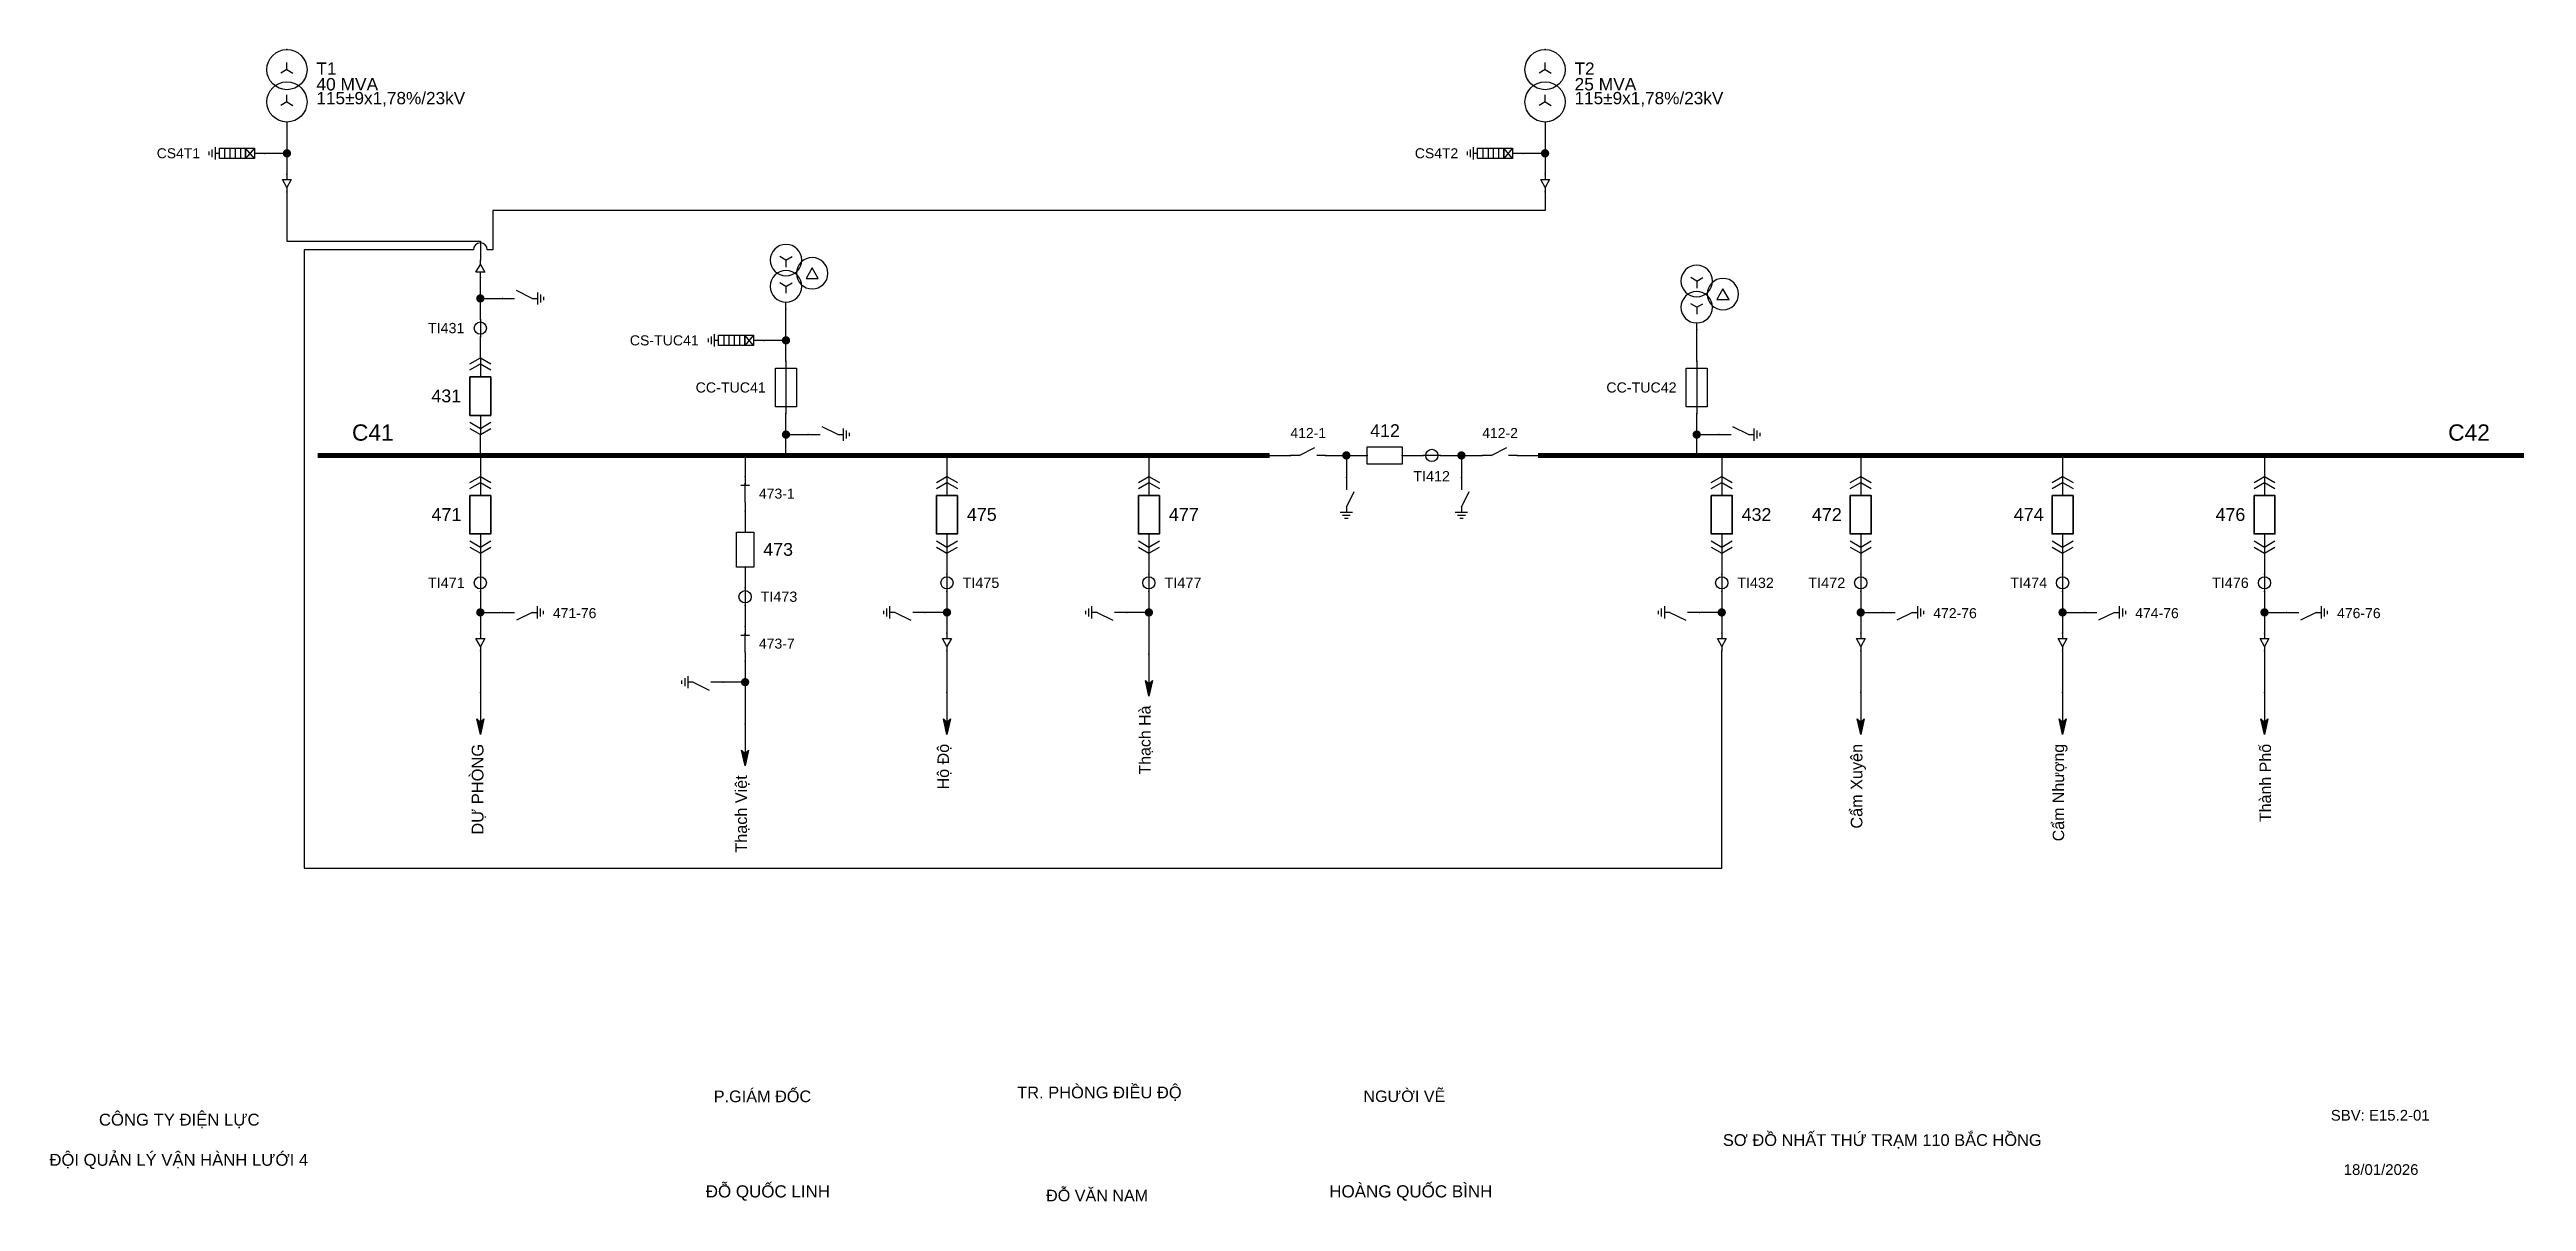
# Model space of a CAD drawing. Header units: millimetres. Extents: x -343 to 411, y 7 to 290.
# Drawn here: x 56.5 to 411, y 7.3 to 172.2 of the extents above; entities that cross this region are included whole.
import ezdxf

# ---------------------------------------------------------------- set-up
doc = ezdxf.new("R2010")
doc.units = ezdxf.units.MM
for name, color, linetype, lineweight in [('BUSBAR_22KV', 5, 'Continuous', 50), ('HV_110KV', 1, 'Continuous', 25), ('MV_22KV', 5, 'Continuous', 25)]:
    doc.layers.add(name, color=color, linetype=linetype, lineweight=lineweight)
doc.layers.add('SYM_PORTS', color=8, linetype='Continuous', plot=False)
doc.layers.add('TEXT', color=7, linetype='Continuous')
doc.styles.add('SLD_TEXT', font='arial.ttf')

msp = doc.modelspace()

# ---------------------------------------------------------------- texts
at = {"layer": 'TEXT', "attachment_point": 7, "style": 'SLD_TEXT'}
for s, insert, char_height in [('40 MVA', (94.73, 166.34), 1.779), ('25 MVA', (274.78, 166.34), 1.779), ('115±9x1,78%/23kV', (94.73, 164.06), 1.7586), ('115±9x1,78%/23kV', (274.78, 164.06), 1.7586), ('C41', (99.82, 116.2), 2.332), ('C42', (399.79, 116.2), 2.332), ('P.GIÁM ĐỐC', (151.59, 21.53), 1.664), ('TR. PHÒNG ĐIỀU ĐỘ', (195.01, 21.73), 1.6851), ('NGƯỜI VẼ', (244.57, 21.55), 1.642), ('CÔNG TY ĐIỆN LỰC', (63.61, 17.82), 1.7085), ('SBV: E15.2-01', (383, 18.89), 1.5312), ('ĐỘI QUẢN LÝ VẬN HÀNH LƯỚI 4', (56.52, 11.98), 1.7053), ('SƠ ĐỒ NHẤT THỨ TRẠM 110 BẮC HỒNG', (296, 14.92), 1.6806), ('18/01/2026', (384.85, 11.12), 1.53), ('ĐỖ QUỐC LINH', (150.45, 7.44), 1.7359), ('ĐỖ VĂN NAM', (199.15, 7.34), 1.651), ('HOÀNG QUỐC BÌNH', (239.67, 7.44), 1.7392)]:
    msp.add_mtext(s, dxfattribs=dict(at, insert=insert, char_height=char_height))
at = {"layer": 'TEXT', "attachment_point": 7, "rotation": 90, "style": 'SLD_TEXT'}
for s, insert, char_height in [('Thạch Hà', (214.46, 68.45), 1.63), ('DỰ PHÒNG', (119.01, 59.84), 1.685), ('Hộ Độ', (185.62, 66.31), 1.649), ('Cẩm Xuyên', (316.47, 60.71), 1.661), ('Cẩm Nhượng', (345.33, 58.89), 1.636), ('Thành Phố', (374.46, 61.64), 1.638), ('Thạch Việt', (156.71, 57.27), 1.658)]:
    msp.add_mtext(s, dxfattribs=dict(at, insert=insert, char_height=char_height))

# ---------------------------------------------------------------- blocks, each defined once
blk = doc.blocks.new('SYM_DRAWOUT_BREAKER')
at = {"lineweight": 25}
for points in [[(-1.5, 4.625), (0, 5.5), (1.5, 4.625)], [(-1.5, 3.75), (0, 4.625), (1.5, 3.75)], [(0, 5.5), (0, 2.75)], [(0, -2.75), (0, -5.5)], [(-1.5, -3.75), (0, -4.625), (1.5, -3.75)], [(-1.5, -4.625), (0, -5.5), (1.5, -4.625)]]:
    blk.add_lwpolyline(points, dxfattribs=at)
at = {"lineweight": 35}
blk.add_lwpolyline([(-1.5, 2.75), (1.5, 2.75), (1.5, -2.75), (-1.5, -2.75)], close=True, dxfattribs=at)
at = {"layer": 'SYM_PORTS'}
for p in [(0, 5.5), (0, -5.5)]:
    blk.add_point(p, dxfattribs=at)
blk.add_attdef('DEVICE_CODE', (2.5, 2.5), '', height=2)
at = {"flags": 1}
blk.add_attdef('RATING', (2.5, -0.5), '', height=2, dxfattribs=at)
blk = doc.blocks.new('SYM_CURRENT_TRANSFORMER')
at = {"lineweight": 25}
blk.add_lwpolyline([(0, 1.25), (0, -1.25)], dxfattribs=at)
blk.add_circle((0, 0), 0.875, dxfattribs=at)
at = {"layer": 'SYM_PORTS'}
for p in [(0, 1.25), (0, -1.25)]:
    blk.add_point(p, dxfattribs=at)
blk.add_attdef('DEVICE_CODE', (1.875, -1.75), '', height=2)
at = {"flags": 1}
blk.add_attdef('RATIO', (1.875, -4.75), '', height=2, dxfattribs=at)
blk = doc.blocks.new('SYM_EARTHING_SWITCH_OPEN')
at = {"lineweight": 25}
for points in [[(0, -1.25), (-1.125, 1)], [(0, 3), (0, 1.25)], [(-0.875, -2), (0.875, -2)], [(-0.5625, -2.4375), (0.5625, -2.4375)], [(-0.25, -2.875), (0.25, -2.875)], [(0, -1.25), (0, -2)]]:
    blk.add_lwpolyline(points, dxfattribs=at)
at = {"layer": 'SYM_PORTS'}
blk.add_point((0, 3), dxfattribs=at)
blk.add_attdef('DEVICE_CODE', (1.875, 0), '', height=2)
blk = doc.blocks.new('SYM_CABLE_TERMINATION')
at = {"lineweight": 25}
blk.add_lwpolyline([(-0.625, 0.5), (0.625, 0.5), (0, -0.625)], close=True, dxfattribs=at)
for points in [[(0, 1.25), (0, 0.5)], [(0, -0.625), (0, -1.25)]]:
    blk.add_lwpolyline(points, dxfattribs=at)
at = {"layer": 'SYM_PORTS'}
for p in [(0, 1.25), (0, -1.25)]:
    blk.add_point(p, dxfattribs=at)
blk = doc.blocks.new('SYM_LINE_FEEDER_ARROW')
blk.add_hatch(color=7).paths.add_polyline_path([(0, -3), (-0.5, -0.75), (0, -1.25), (0.5, -0.75)])
at = {"lineweight": 25}
blk.add_lwpolyline([(0, 3), (0, -1.25)], dxfattribs=at)
blk.add_lwpolyline([(0, -3), (-0.5, -0.75), (0, -1.25), (0.5, -0.75)], close=True, dxfattribs=at)
at = {"layer": 'SYM_PORTS'}
blk.add_point((0, 3), dxfattribs=at)
blk.add_attdef('LINE_NAME', (1.5, 0), '', height=2)
blk = doc.blocks.new('SYM_DISCONNECTOR_CLOSED')
at = {"lineweight": 25}
for points in [[(-0.625, 1.25), (0.625, 1.25)], [(0, 2.5), (0, 1.25)], [(0, -1.25), (0, 1.5)], [(0, -1.25), (0, -2.5)]]:
    blk.add_lwpolyline(points, dxfattribs=at)
at = {"layer": 'SYM_PORTS'}
for p in [(0, 2.5), (0, -2.5)]:
    blk.add_point(p, dxfattribs=at)
blk.add_attdef('DEVICE_CODE', (1.625, -0.5), '', height=2)
blk = doc.blocks.new('SYM_CIRCUIT_BREAKER')
at = {"lineweight": 25}
blk.add_lwpolyline([(-1.25, 2.5), (1.25, 2.5), (1.25, -2.5), (-1.25, -2.5)], close=True, dxfattribs=at)
at = {"layer": 'SYM_PORTS'}
for p in [(0, 2.5), (0, -2.5)]:
    blk.add_point(p, dxfattribs=at)
blk.add_attdef('DEVICE_CODE', (2.25, -0.5), '', height=2)
at = {"flags": 1}
blk.add_attdef('RATING', (2.25, -3.5), '', height=2, dxfattribs=at)
blk = doc.blocks.new('SYM_FUSE_DISCONNECTOR')
at = {"lineweight": 25}
blk.add_lwpolyline([(0, 3.75), (0, -3.75)], dxfattribs=at)
blk.add_lwpolyline([(-1.5, 2.75), (1.5, 2.75), (1.5, -2.75), (-1.5, -2.75)], close=True, dxfattribs=at)
at = {"layer": 'SYM_PORTS'}
for p in [(0, 3.75), (0, -3.75)]:
    blk.add_point(p, dxfattribs=at)
blk.add_attdef('DEVICE_CODE', (2.5, 0.75), '', height=2)
at = {"flags": 1}
blk.add_attdef('RATING', (2.5, -2.25), '', height=2, dxfattribs=at)
blk = doc.blocks.new('SYM_SURGE_ARRESTER')
at = {"lineweight": 25}
for points in [[(0, 4), (0, 2.5)], [(-0.75, 2.5), (0.75, 1.25)], [(0.75, 2.5), (-0.75, 1.25)], [(-0.75, 0.5), (0.75, 0.5)], [(-0.875, -3.125), (0.875, -3.125)], [(-0.75, -0.25), (0.75, -0.25)], [(-0.75, -1), (0.75, -1)], [(-0.75, -1.75), (0.75, -1.75)], [(0, -2.5), (0, -3.125)], [(-0.5625, -3.5625), (0.5625, -3.5625)], [(-0.25, -4), (0.25, -4)]]:
    blk.add_lwpolyline(points, dxfattribs=at)
for points in [[(-0.75, 2.5), (0.75, 2.5), (0.75, 1.25), (-0.75, 1.25)], [(-0.75, 1.25), (0.75, 1.25), (0.75, -2.5), (-0.75, -2.5)]]:
    blk.add_lwpolyline(points, close=True, dxfattribs=at)
at = {"layer": 'SYM_PORTS'}
blk.add_point((0, 4), dxfattribs=at)
blk.add_attdef('DEVICE_CODE', (1.875, 1), '', height=2)
blk = doc.blocks.new('SYM_DISCONNECTOR_OPEN')
at = {"lineweight": 25}
for points in [[(0, -1.25), (-1.125, 1)], [(0, 2.5), (0, 1.25)], [(0, -1.25), (0, -2.5)]]:
    blk.add_lwpolyline(points, dxfattribs=at)
at = {"layer": 'SYM_PORTS'}
for p in [(0, 2.5), (0, -2.5)]:
    blk.add_point(p, dxfattribs=at)
blk.add_attdef('DEVICE_CODE', (1, -0.5), '', height=2)
blk = doc.blocks.new('SYM_TRANSFORMER_2W')
at = {"lineweight": 25}
for points in [[(0, 2.3125), (-0.8625, 1.8125)], [(0, 2.3125), (0, 3.3125)], [(0, 2.3125), (0.8625, 1.8125)], [(0, -2.3125), (-0.8625, -2.8125)], [(0, -2.3125), (0, -1.3125)], [(0, -2.3125), (0.8625, -2.8125)]]:
    blk.add_lwpolyline(points, dxfattribs=at)
for centre in [(0, 2.3125), (0, -2.3125)]:
    blk.add_circle(centre, 2.875, dxfattribs=at)
at = {"layer": 'SYM_PORTS'}
for p in [(0, 5.1875), (0, -5.1875)]:
    blk.add_point(p, dxfattribs=at)
blk.add_attdef('DEVICE_CODE', (3.875, 2.1875), '', height=2)
at = {"flags": 1}
for tag, p in [('POWER', (3.875, -0.8125)), ('VOLTAGE_RATIO', (3.875, -3.8125))]:
    blk.add_attdef(tag, p, '', height=2, dxfattribs=at)
blk = doc.blocks.new('SYM_VOLTAGE_TRANSFORMER')
at = {"lineweight": 25}
for points in [[(0, 4.625), (0, 3.625)], [(0, 1.375), (-0.8625, 0.875)], [(0, 1.375), (0, 2.375)], [(0, 1.375), (0.8625, 0.875)], [(0, -2.375), (-0.8625, -2.875)], [(0, -2.375), (0, -1.375)], [(0, -2.375), (0.8625, -2.875)]]:
    blk.add_lwpolyline(points, dxfattribs=at)
blk.add_lwpolyline([(2.875, 0.25), (4.625, 0.25), (3.75, -1.25)], close=True, dxfattribs=at)
for centre in [(0, 1.375), (3.75, -0.5), (0, -2.375)]:
    blk.add_circle(centre, 2.25, dxfattribs=at)
at = {"layer": 'SYM_PORTS'}
blk.add_point((0, 4.625), dxfattribs=at)
blk.add_attdef('DEVICE_CODE', (7, 1.625), '', height=2)
at = {"flags": 1}
blk.add_attdef('RATIO', (7, -1.375), '', height=2, dxfattribs=at)

# ---------------------------------------------------------------- hatches: boundary and pattern name
at = {"layer": 'MV_22KV'}
h = msp.add_hatch(color=7, dxfattribs=at)
edge = h.paths.add_edge_path()
edge.add_arc((90.51, 157.36), 0.6, 0, 360)
h = msp.add_hatch(color=7, dxfattribs=at)
edge = h.paths.add_edge_path()
edge.add_arc((270.56, 157.36), 0.6, 0, 360)
h = msp.add_hatch(color=7, dxfattribs=at)
edge = h.paths.add_edge_path()
edge.add_arc((118.19, 136.59), 0.6, 0, 360)
h = msp.add_hatch(color=7, dxfattribs=at)
edge = h.paths.add_edge_path()
edge.add_arc((161.93, 130.59), 0.6, 0, 360)
h = msp.add_hatch(color=7, dxfattribs=at)
edge = h.paths.add_edge_path()
edge.add_arc((161.93, 117.11), 0.6, 0, 360)
h = msp.add_hatch(color=7, dxfattribs=at)
edge = h.paths.add_edge_path()
edge.add_arc((292.26, 117.11), 0.6, 0, 360)
h = msp.add_hatch(color=7, dxfattribs=at)
edge = h.paths.add_edge_path()
edge.add_arc((242.12, 114.12), 0.6, 0, 360)
h = msp.add_hatch(color=7, dxfattribs=at)
edge = h.paths.add_edge_path()
edge.add_arc((258.59, 114.12), 0.6, 0, 360)
h = msp.add_hatch(color=7, dxfattribs=at)
edge = h.paths.add_edge_path()
edge.add_arc((118.19, 91.65), 0.6, 0, 360)
h = msp.add_hatch(color=7, dxfattribs=at)
edge = h.paths.add_edge_path()
edge.add_arc((184.97, 91.65), 0.6, 0, 360)
h = msp.add_hatch(color=7, dxfattribs=at)
edge = h.paths.add_edge_path()
edge.add_arc((213.86, 91.65), 0.6, 0, 360)
h = msp.add_hatch(color=7, dxfattribs=at)
edge = h.paths.add_edge_path()
edge.add_arc((295.84, 91.65), 0.6, 0, 360)
h = msp.add_hatch(color=7, dxfattribs=at)
edge = h.paths.add_edge_path()
edge.add_arc((315.73, 91.65), 0.6, 0, 360)
h = msp.add_hatch(color=7, dxfattribs=at)
edge = h.paths.add_edge_path()
edge.add_arc((344.62, 91.65), 0.6, 0, 360)
h = msp.add_hatch(color=7, dxfattribs=at)
edge = h.paths.add_edge_path()
edge.add_arc((373.51, 91.65), 0.6, 0, 360)
h = msp.add_hatch(color=7, dxfattribs=at)
edge = h.paths.add_edge_path()
edge.add_arc((156.08, 81.67), 0.6, 0, 360)

# ---------------------------------------------------------------- linework, layer by layer
at = {"layer": 'BUSBAR_22KV', "const_width": 0.693}
for points in [[(94.93, 114.12), (231.14, 114.12)], [(269.56, 114.12), (410.65, 114.12)]]:
    msp.add_lwpolyline(points, dxfattribs=at)
at = {"layer": 'MV_22KV'}
for points in [[(90.51, 161.84), (90.51, 157.36)], [(270.56, 161.84), (270.56, 157.36)], [(90.51, 157.36), (87.35, 157.36)], [(90.51, 157.36), (90.51, 154.37)], [(270.56, 157.36), (267.4, 157.36)], [(270.56, 157.36), (270.56, 154.37)], [(90.51, 151.87), (90.51, 149.17), (90.51, 144.78), (118.19, 144.78), (118.19, 142.08)], [(118.19, 136.59), (118.19, 139.58)], [(118.19, 133.6), (118.19, 136.59)], [(118.19, 136.59), (121.35, 136.59)], [(161.93, 130.59), (161.93, 135.07)], [(292.26, 127.6), (292.26, 132.08)], [(118.19, 128.11), (118.19, 131.1)], [(161.93, 130.59), (158.77, 130.59)], [(161.93, 127.6), (161.93, 130.59)], [(118.19, 114.12), (118.19, 117.11)], [(161.93, 117.11), (161.93, 120.1)], [(161.93, 114.12), (161.93, 117.11)], [(161.93, 117.11), (165.09, 117.11)], [(292.26, 117.11), (292.26, 120.1)], [(292.26, 114.12), (292.26, 117.11)], [(292.26, 117.11), (295.42, 117.11)], [(118.19, 114.12), (118.19, 111.13)], [(156.08, 114.12), (156.08, 111.13)], [(184.97, 114.12), (184.97, 111.13)], [(213.86, 114.12), (213.86, 111.13)], [(231.14, 114.12), (234.13, 114.12)], [(239.13, 114.12), (242.12, 114.12)], [(242.12, 114.12), (242.12, 110.96)], [(242.12, 114.12), (245.11, 114.12)], [(250.11, 114.12), (253.1, 114.12)], [(255.6, 114.12), (258.59, 114.12)], [(258.59, 114.12), (258.59, 110.96)], [(258.59, 114.12), (261.58, 114.12)], [(266.58, 114.12), (269.56, 114.12)], [(295.84, 114.12), (295.84, 111.13)], [(315.73, 114.12), (315.73, 111.13)], [(344.62, 114.12), (344.62, 111.13)], [(373.51, 114.12), (373.51, 111.13)], [(156.08, 106.13), (156.08, 103.14)], [(118.19, 100.13), (118.19, 97.14)], [(184.97, 100.13), (184.97, 97.14)], [(213.86, 100.13), (213.86, 97.14)], [(295.84, 100.13), (295.84, 97.14)], [(315.73, 100.13), (315.73, 97.14)], [(344.62, 100.13), (344.62, 97.14)], [(373.51, 100.13), (373.51, 97.14)], [(156.08, 98.14), (156.08, 95.15)], [(118.19, 94.64), (118.19, 91.65)], [(156.08, 92.65), (156.08, 89.66)], [(184.97, 94.64), (184.97, 91.65)], [(213.86, 94.64), (213.86, 91.65)], [(295.84, 94.64), (295.84, 91.65)], [(315.73, 94.64), (315.73, 91.65)], [(344.62, 94.64), (344.62, 91.65)], [(373.51, 94.64), (373.51, 91.65)], [(118.19, 91.65), (121.35, 91.65)], [(118.19, 91.65), (118.19, 88.66)], [(184.97, 91.65), (181.81, 91.65)], [(184.97, 91.65), (184.97, 88.66)], [(213.86, 91.65), (210.7, 91.65)], [(213.86, 91.65), (213.86, 85.67)], [(295.84, 91.65), (292.68, 91.65)], [(295.84, 91.65), (295.84, 88.66)], [(315.73, 91.65), (318.89, 91.65)], [(315.73, 91.65), (315.73, 88.66)], [(344.62, 91.65), (347.78, 91.65)], [(344.62, 91.65), (344.62, 88.66)], [(373.51, 91.65), (376.67, 91.65)], [(373.51, 91.65), (373.51, 88.66)], [(118.19, 86.16), (118.19, 80.18)], [(184.97, 86.16), (184.97, 80.18)], [(315.73, 86.16), (315.73, 80.18)], [(344.62, 86.16), (344.62, 80.18)], [(373.51, 86.16), (373.51, 80.18)], [(156.08, 81.67), (152.92, 81.67)], [(156.08, 84.66), (156.08, 81.67)], [(156.08, 81.67), (156.08, 75.69)]]:
    msp.add_lwpolyline(points, dxfattribs=at)
msp.add_lwpolyline([(270.56, 151.87), (270.56, 149.17), (120, 149.17), (120, 143.54), (119.19, 143.54, 1), (117.19, 143.54), (93, 143.54), (93, 55.04), (295.84, 55.04), (295.84, 83.46), (295.84, 86.16)], format="xyb", dxfattribs=at)

# ---------------------------------------------------------------- block references
at = {"layer": 'HV_110KV'}
ref = msp.add_blockref('SYM_TRANSFORMER_2W', (90.51, 167.03), dxfattribs=at)
ref.add_attrib('DEVICE_CODE', 'T1', (94.73, 168.61), dxfattribs={"layer": 'TEXT', "height": 1.755, "style": 'SLD_TEXT'})
ref = msp.add_blockref('SYM_TRANSFORMER_2W', (270.56, 167.03), dxfattribs=at)
ref.add_attrib('DEVICE_CODE', 'T2', (274.78, 168.61), dxfattribs={"layer": 'TEXT', "height": 1.755, "style": 'SLD_TEXT'})
at = {"layer": 'MV_22KV'}
ref = msp.add_blockref('SYM_SURGE_ARRESTER', (83.35, 157.36), dxfattribs=dict(at, rotation=270))
ref.add_attrib('DEVICE_CODE', 'CS4T1', (71.88, 156.66), dxfattribs={"layer": 'TEXT', "height": 1.428, "style": 'SLD_TEXT'})
ref = msp.add_blockref('SYM_SURGE_ARRESTER', (263.4, 157.36), dxfattribs=dict(at, rotation=270))
ref.add_attrib('DEVICE_CODE', 'CS4T2', (251.92, 156.66), dxfattribs={"layer": 'TEXT', "height": 1.428, "style": 'SLD_TEXT'})
for name, p in [('SYM_CABLE_TERMINATION', (90.51, 153.12)), ('SYM_CABLE_TERMINATION', (270.56, 153.12)), ('SYM_CABLE_TERMINATION', (118.19, 87.41)), ('SYM_CABLE_TERMINATION', (184.97, 87.41)), ('SYM_CABLE_TERMINATION', (295.84, 87.41)), ('SYM_CABLE_TERMINATION', (315.73, 87.41)), ('SYM_CABLE_TERMINATION', (344.62, 87.41)), ('SYM_CABLE_TERMINATION', (373.51, 87.41)), ('SYM_LINE_FEEDER_ARROW', (213.86, 82.67)), ('SYM_LINE_FEEDER_ARROW', (118.19, 77.18)), ('SYM_LINE_FEEDER_ARROW', (184.97, 77.18)), ('SYM_LINE_FEEDER_ARROW', (315.73, 77.18)), ('SYM_LINE_FEEDER_ARROW', (344.62, 77.18)), ('SYM_LINE_FEEDER_ARROW', (373.51, 77.18)), ('SYM_LINE_FEEDER_ARROW', (156.08, 72.69))]:
    msp.add_blockref(name, p, dxfattribs=at)
ref = msp.add_blockref('SYM_VOLTAGE_TRANSFORMER', (161.93, 139.7), dxfattribs=dict(at, xscale=-1, rotation=180))
ref.add_attrib('DEVICE_CODE', 'TUC41', (160.56, 145.69), dxfattribs={"layer": 'TEXT', "extrusion": (0, 0, -1), "height": 1.457, "style": 'SLD_TEXT'})
ref = msp.add_blockref('SYM_VOLTAGE_TRANSFORMER', (292.26, 136.71), dxfattribs=dict(at, xscale=-1, rotation=180))
ref.add_attrib('DEVICE_CODE', 'TUC42', (290.9, 142.7), dxfattribs={"layer": 'TEXT', "extrusion": (0, 0, -1), "height": 1.457, "style": 'SLD_TEXT'})
at = {"layer": 'MV_22KV', "rotation": 180}
msp.add_blockref('SYM_CABLE_TERMINATION', (118.19, 140.83), dxfattribs=at)
at = {"layer": 'MV_22KV'}
ref = msp.add_blockref('SYM_EARTHING_SWITCH_OPEN', (124.35, 136.59), dxfattribs=dict(at, xscale=-1, rotation=90))
ref.add_attrib('DEVICE_CODE', '431-38', (128.57, 136.02), dxfattribs={"layer": 'TEXT', "extrusion": (0, 0, -1), "height": 1.43, "style": 'SLD_TEXT'})
ref = msp.add_blockref('SYM_CURRENT_TRANSFORMER', (118.19, 132.35), dxfattribs=at)
ref.add_attrib('DEVICE_CODE', 'TI431', (110.68, 131.62), dxfattribs={"layer": 'TEXT', "height": 1.466, "style": 'SLD_TEXT'})
ref = msp.add_blockref('SYM_SURGE_ARRESTER', (154.77, 130.59), dxfattribs=dict(at, rotation=270))
ref.add_attrib('DEVICE_CODE', 'CS-TUC41', (139.58, 129.87), dxfattribs={"layer": 'TEXT', "height": 1.445, "style": 'SLD_TEXT'})
ref = msp.add_blockref('SYM_DRAWOUT_BREAKER', (118.19, 122.61), dxfattribs=at)
ref.add_attrib('DEVICE_CODE', '431', (111.19, 121.73), dxfattribs={"layer": 'TEXT', "height": 1.826, "style": 'SLD_TEXT'})
ref = msp.add_blockref('SYM_FUSE_DISCONNECTOR', (161.93, 123.85), dxfattribs=at)
ref.add_attrib('DEVICE_CODE', 'CC-TUC41', (149, 123.12), dxfattribs={"layer": 'TEXT', "height": 1.454, "style": 'SLD_TEXT'})
ref = msp.add_blockref('SYM_FUSE_DISCONNECTOR', (292.26, 123.85), dxfattribs=at)
ref.add_attrib('DEVICE_CODE', 'CC-TUC42', (279.33, 123.12), dxfattribs={"layer": 'TEXT', "height": 1.454, "style": 'SLD_TEXT'})
ref = msp.add_blockref('SYM_EARTHING_SWITCH_OPEN', (298.42, 117.11), dxfattribs=dict(at, xscale=-1, rotation=90))
ref.add_attrib('DEVICE_CODE', 'TUC42-24', (302.65, 116.51), dxfattribs={"layer": 'TEXT', "extrusion": (0, 0, -1), "height": 1.451, "style": 'SLD_TEXT'})
ref = msp.add_blockref('SYM_EARTHING_SWITCH_OPEN', (168.09, 117.11), dxfattribs=dict(at, xscale=-1, rotation=90))
ref.add_attrib('DEVICE_CODE', 'TUC41-14', (172.31, 116.51), dxfattribs={"layer": 'TEXT', "extrusion": (0, 0, -1), "height": 1.451, "style": 'SLD_TEXT'})
ref = msp.add_blockref('SYM_DISCONNECTOR_OPEN', (236.63, 114.12), dxfattribs=dict(at, rotation=270))
ref.add_attrib('DEVICE_CODE', '412-1', (234.11, 116.62), dxfattribs={"layer": 'TEXT', "height": 1.432, "style": 'SLD_TEXT'})
ref = msp.add_blockref('SYM_CIRCUIT_BREAKER', (247.61, 114.12), dxfattribs=dict(at, rotation=270))
ref.add_attrib('DEVICE_CODE', '412', (245.53, 116.76), dxfattribs={"layer": 'TEXT', "height": 1.822, "style": 'SLD_TEXT'})
ref = msp.add_blockref('SYM_DISCONNECTOR_OPEN', (264.08, 114.12), dxfattribs=dict(at, rotation=270))
ref.add_attrib('DEVICE_CODE', '412-2', (261.56, 116.62), dxfattribs={"layer": 'TEXT', "height": 1.432, "style": 'SLD_TEXT'})
ref = msp.add_blockref('SYM_CURRENT_TRANSFORMER', (254.35, 114.12), dxfattribs=dict(at, rotation=270))
ref.add_attrib('DEVICE_CODE', 'TI412', (251.71, 110.42), dxfattribs={"layer": 'TEXT', "height": 1.466, "style": 'SLD_TEXT'})
ref = msp.add_blockref('SYM_EARTHING_SWITCH_OPEN', (258.59, 107.96), dxfattribs=dict(at, xscale=-1))
ref.add_attrib('DEVICE_CODE', '412-25', (255.65, 102.3), dxfattribs={"layer": 'TEXT', "extrusion": (0, 0, -1), "height": 1.43, "style": 'SLD_TEXT'})
ref = msp.add_blockref('SYM_EARTHING_SWITCH_OPEN', (242.12, 107.96), dxfattribs=dict(at, xscale=-1))
ref.add_attrib('DEVICE_CODE', '412-15', (239.18, 102.3), dxfattribs={"layer": 'TEXT', "extrusion": (0, 0, -1), "height": 1.43, "style": 'SLD_TEXT'})
ref = msp.add_blockref('SYM_DRAWOUT_BREAKER', (118.19, 105.63), dxfattribs=at)
ref.add_attrib('DEVICE_CODE', '471', (111.19, 104.74), dxfattribs={"layer": 'TEXT', "height": 1.841, "style": 'SLD_TEXT'})
ref = msp.add_blockref('SYM_DISCONNECTOR_CLOSED', (156.08, 108.63), dxfattribs=at)
ref.add_attrib('DEVICE_CODE', '473-1', (158.05, 107.94), dxfattribs={"layer": 'TEXT', "height": 1.435, "style": 'SLD_TEXT'})
ref = msp.add_blockref('SYM_DRAWOUT_BREAKER', (184.97, 105.63), dxfattribs=at)
ref.add_attrib('DEVICE_CODE', '475', (187.82, 104.76), dxfattribs={"layer": 'TEXT', "height": 1.829, "style": 'SLD_TEXT'})
ref = msp.add_blockref('SYM_DRAWOUT_BREAKER', (213.86, 105.63), dxfattribs=at)
ref.add_attrib('DEVICE_CODE', '477', (216.71, 104.74), dxfattribs={"layer": 'TEXT', "height": 1.845, "style": 'SLD_TEXT'})
ref = msp.add_blockref('SYM_DRAWOUT_BREAKER', (295.84, 105.63), dxfattribs=at)
ref.add_attrib('DEVICE_CODE', '432', (298.69, 104.75), dxfattribs={"layer": 'TEXT', "height": 1.826, "style": 'SLD_TEXT'})
ref = msp.add_blockref('SYM_DRAWOUT_BREAKER', (315.73, 105.63), dxfattribs=at)
ref.add_attrib('DEVICE_CODE', '472', (308.73, 104.74), dxfattribs={"layer": 'TEXT', "height": 1.841, "style": 'SLD_TEXT'})
ref = msp.add_blockref('SYM_DRAWOUT_BREAKER', (344.62, 105.63), dxfattribs=at)
ref.add_attrib('DEVICE_CODE', '474', (337.62, 104.74), dxfattribs={"layer": 'TEXT', "height": 1.845, "style": 'SLD_TEXT'})
ref = msp.add_blockref('SYM_DRAWOUT_BREAKER', (373.51, 105.63), dxfattribs=at)
ref.add_attrib('DEVICE_CODE', '476', (366.51, 104.75), dxfattribs={"layer": 'TEXT', "height": 1.826, "style": 'SLD_TEXT'})
ref = msp.add_blockref('SYM_CIRCUIT_BREAKER', (156.08, 100.64), dxfattribs=at)
ref.add_attrib('DEVICE_CODE', '473', (158.68, 99.76), dxfattribs={"layer": 'TEXT', "height": 1.826, "style": 'SLD_TEXT'})
ref = msp.add_blockref('SYM_CURRENT_TRANSFORMER', (118.19, 95.89), dxfattribs=at)
ref.add_attrib('DEVICE_CODE', 'TI471', (110.68, 95.15), dxfattribs={"layer": 'TEXT', "height": 1.481, "style": 'SLD_TEXT'})
ref = msp.add_blockref('SYM_CURRENT_TRANSFORMER', (184.97, 95.89), dxfattribs=at)
ref.add_attrib('DEVICE_CODE', 'TI475', (187.2, 95.16), dxfattribs={"layer": 'TEXT', "height": 1.472, "style": 'SLD_TEXT'})
ref = msp.add_blockref('SYM_CURRENT_TRANSFORMER', (213.86, 95.89), dxfattribs=at)
ref.add_attrib('DEVICE_CODE', 'TI477', (216.09, 95.15), dxfattribs={"layer": 'TEXT', "height": 1.484, "style": 'SLD_TEXT'})
ref = msp.add_blockref('SYM_CURRENT_TRANSFORMER', (295.84, 95.89), dxfattribs=at)
ref.add_attrib('DEVICE_CODE', 'TI432', (298.06, 95.16), dxfattribs={"layer": 'TEXT', "height": 1.466, "style": 'SLD_TEXT'})
ref = msp.add_blockref('SYM_CURRENT_TRANSFORMER', (315.73, 95.89), dxfattribs=at)
ref.add_attrib('DEVICE_CODE', 'TI472', (308.23, 95.15), dxfattribs={"layer": 'TEXT', "height": 1.481, "style": 'SLD_TEXT'})
ref = msp.add_blockref('SYM_CURRENT_TRANSFORMER', (344.62, 95.89), dxfattribs=at)
ref.add_attrib('DEVICE_CODE', 'TI474', (337.12, 95.15), dxfattribs={"layer": 'TEXT', "height": 1.484, "style": 'SLD_TEXT'})
ref = msp.add_blockref('SYM_CURRENT_TRANSFORMER', (373.51, 95.89), dxfattribs=at)
ref.add_attrib('DEVICE_CODE', 'TI476', (366.01, 95.16), dxfattribs={"layer": 'TEXT', "height": 1.469, "style": 'SLD_TEXT'})
ref = msp.add_blockref('SYM_EARTHING_SWITCH_OPEN', (289.68, 91.65), dxfattribs=dict(at, xscale=-1, rotation=270))
ref.add_attrib('DEVICE_CODE', '432-38', (279.33, 90.83), dxfattribs={"layer": 'TEXT', "extrusion": (0, 0, -1), "height": 1.43, "style": 'SLD_TEXT'})
ref = msp.add_blockref('SYM_EARTHING_SWITCH_OPEN', (207.7, 91.65), dxfattribs=dict(at, xscale=-1, rotation=270))
ref.add_attrib('DEVICE_CODE', '477-76', (197.36, 90.83), dxfattribs={"layer": 'TEXT', "extrusion": (0, 0, -1), "height": 1.433, "style": 'SLD_TEXT'})
ref = msp.add_blockref('SYM_EARTHING_SWITCH_OPEN', (178.81, 91.65), dxfattribs=dict(at, xscale=-1, rotation=270))
ref.add_attrib('DEVICE_CODE', '475-76', (168.47, 90.83), dxfattribs={"layer": 'TEXT', "extrusion": (0, 0, -1), "height": 1.433, "style": 'SLD_TEXT'})
ref = msp.add_blockref('SYM_EARTHING_SWITCH_OPEN', (124.35, 91.65), dxfattribs=dict(at, rotation=90))
ref.add_attrib('DEVICE_CODE', '471-76', (128.57, 90.83), dxfattribs={"layer": 'TEXT', "height": 1.433, "style": 'SLD_TEXT'})
ref = msp.add_blockref('SYM_CURRENT_TRANSFORMER', (156.08, 93.9), dxfattribs=at)
ref.add_attrib('DEVICE_CODE', 'TI473', (158.3, 93.17), dxfattribs={"layer": 'TEXT', "height": 1.469, "style": 'SLD_TEXT'})
ref = msp.add_blockref('SYM_EARTHING_SWITCH_OPEN', (321.89, 91.65), dxfattribs=dict(at, rotation=90))
ref.add_attrib('DEVICE_CODE', '472-76', (326.11, 90.83), dxfattribs={"layer": 'TEXT', "height": 1.433, "style": 'SLD_TEXT'})
ref = msp.add_blockref('SYM_EARTHING_SWITCH_OPEN', (350.78, 91.65), dxfattribs=dict(at, rotation=90))
ref.add_attrib('DEVICE_CODE', '474-76', (355.01, 90.83), dxfattribs={"layer": 'TEXT', "height": 1.433, "style": 'SLD_TEXT'})
ref = msp.add_blockref('SYM_EARTHING_SWITCH_OPEN', (379.67, 91.65), dxfattribs=dict(at, rotation=90))
ref.add_attrib('DEVICE_CODE', '476-76', (383.9, 90.83), dxfattribs={"layer": 'TEXT', "height": 1.433, "style": 'SLD_TEXT'})
ref = msp.add_blockref('SYM_DISCONNECTOR_CLOSED', (156.08, 87.16), dxfattribs=at)
ref.add_attrib('DEVICE_CODE', '473-7', (158.05, 86.47), dxfattribs={"layer": 'TEXT', "height": 1.435, "style": 'SLD_TEXT'})
ref = msp.add_blockref('SYM_EARTHING_SWITCH_OPEN', (149.92, 81.67), dxfattribs=dict(at, xscale=-1, rotation=270))
ref.add_attrib('DEVICE_CODE', '473-76', (139.58, 80.85), dxfattribs={"layer": 'TEXT', "extrusion": (0, 0, -1), "height": 1.433, "style": 'SLD_TEXT'})

msp.set_redraw_order([(e.dxf.handle, doc.entitydb.next_handle()) for e in msp.query("TEXT MTEXT ATTDEF DIMENSION ARC_DIMENSION")])  # texts and dimensions are drawn at this point

doc.saveas('drawing.dxf')
